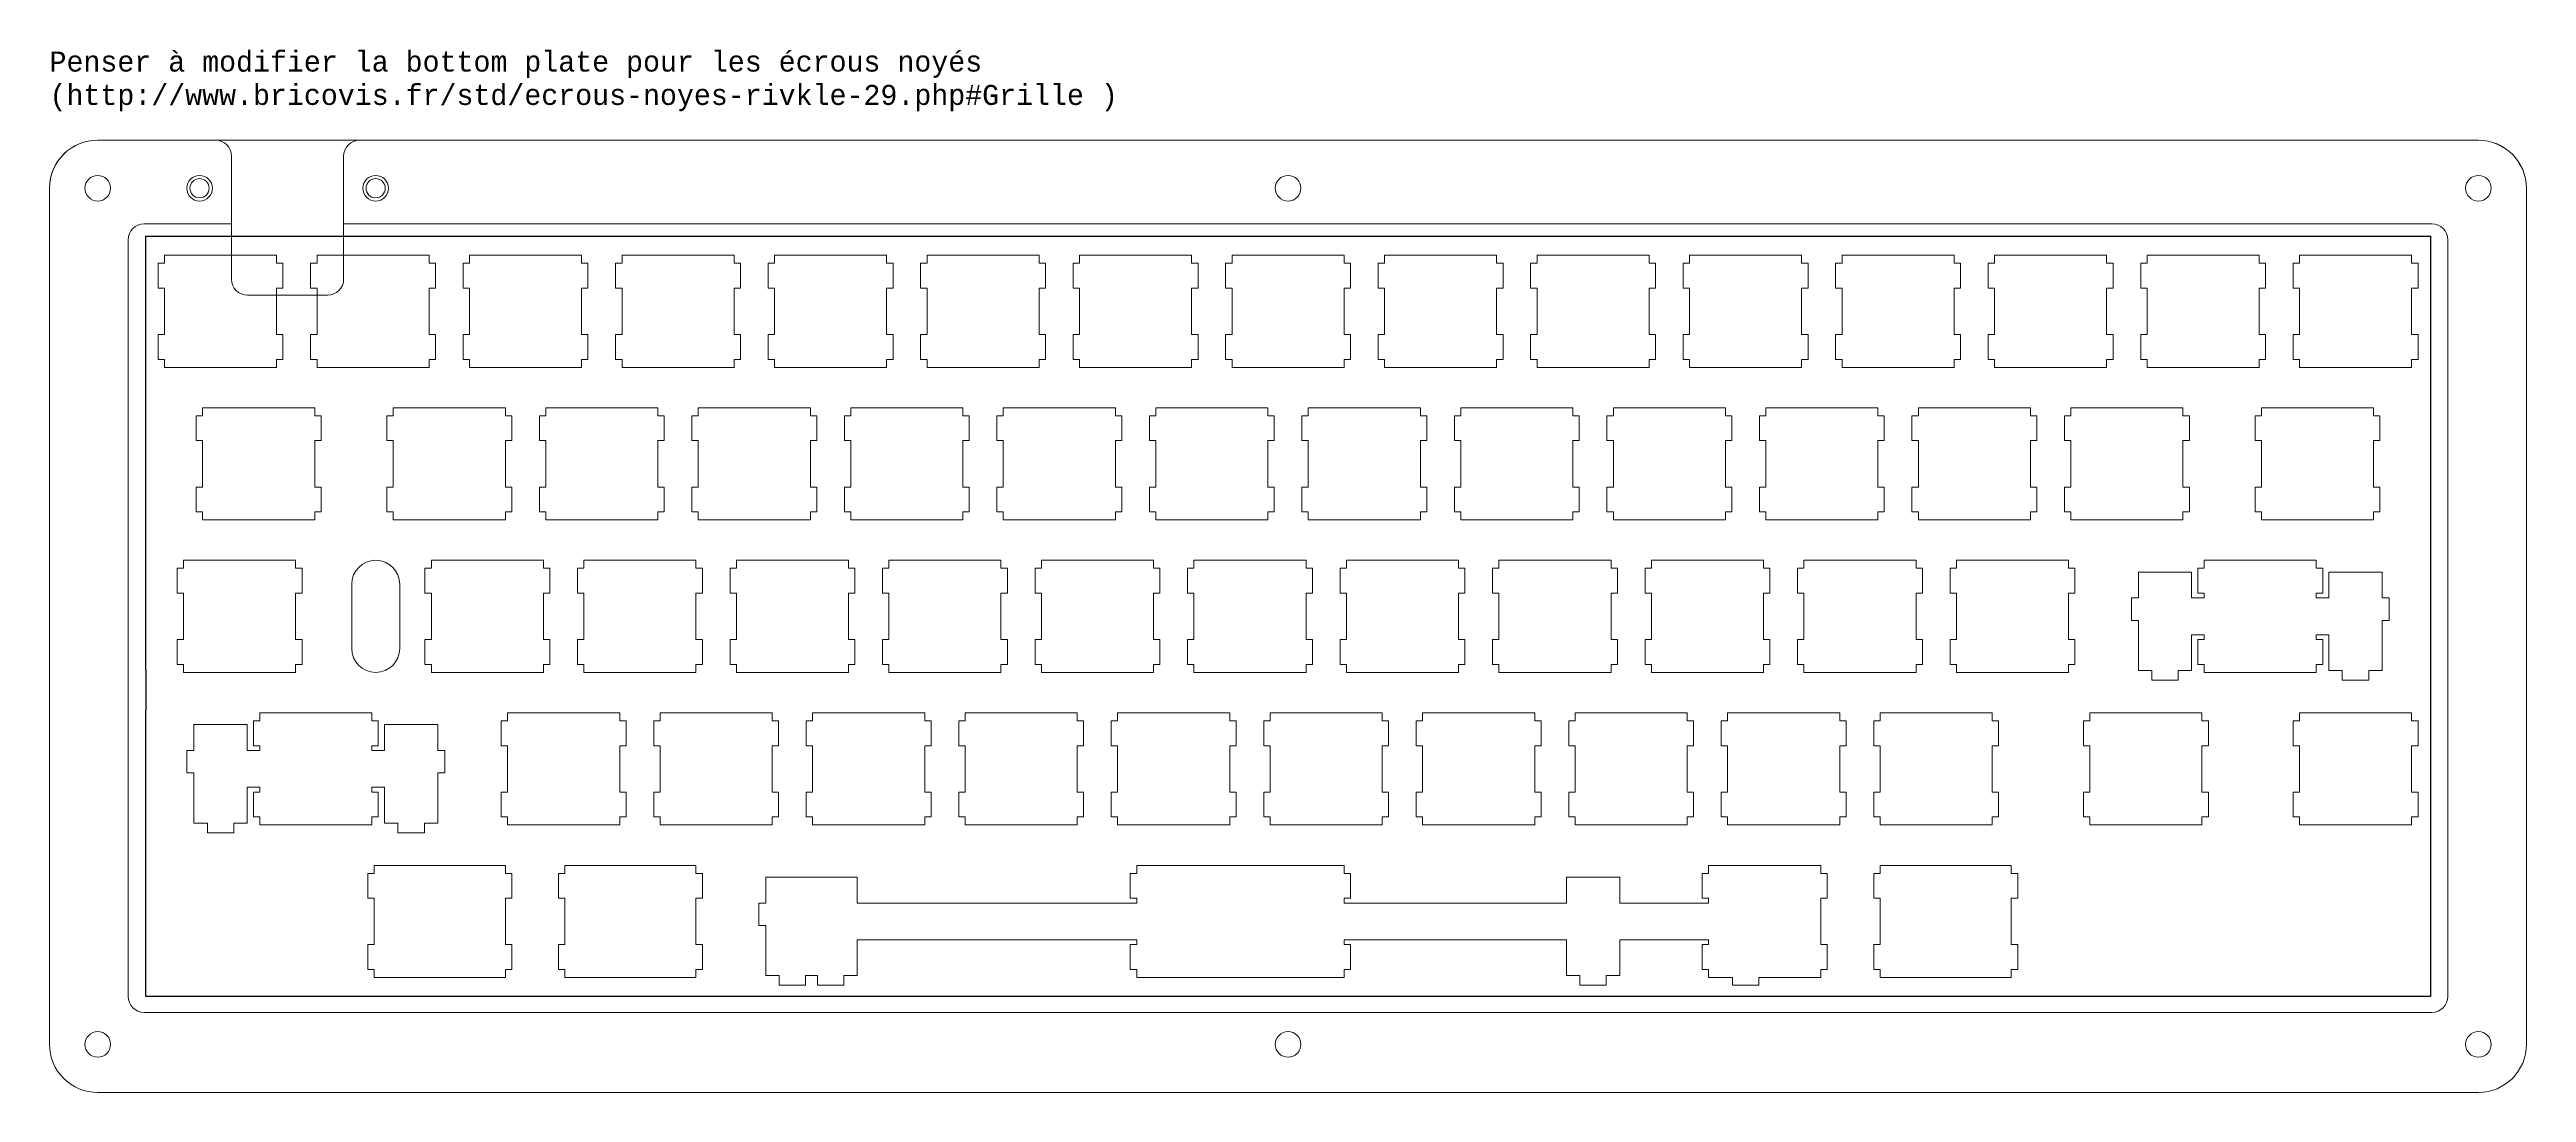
# Model space of a CAD drawing. Extents: x 0 to 309, y 0 to 130.
import ezdxf

# ---------------------------------------------------------------- set-up
doc = ezdxf.new("R2010")
doc.units = 0
doc.layers.get('0').update_dxf_attribs({"lineweight": 5, "true_color": 0xffffff})
for name, color, linetype, lineweight, true_color in [('bottom', 30, 'Continuous', 5, 0xff7f00), ('open layer', 1, 'Continuous', 5, 0xff0000), ('poker', 30, 'Continuous', 25, 0xff7f00)]:
    doc.layers.add(name, color=color, linetype=linetype, lineweight=lineweight, true_color=true_color)
doc.styles.add('textstyle0', font='')
doc.styles.get('textstyle0').set_extended_font_data('GothGBT')

msp = doc.modelspace()

# ---------------------------------------------------------------- texts
at = {"layer": 'bottom', "insert": (0, 130), "char_height": 1, "attachment_point": 1, "style": 'textstyle0'}
msp.add_mtext('\\fLiberation Mono|b0|i0|c0|p0;\\H2.5;Penser à modifier la bottom plate pour les écrous noyés \\P(http://www.bricovis.fr/std/ecrous-noyes-rivkle-29.php#Grille )', dxfattribs=at)

# ---------------------------------------------------------------- linework, layer by layer
for p, q in [((303.4, 118.93), (6.02, 118.93)), ((0, 112.93), (0, 6)), ((309.4, 6), (309.4, 112.93)), ((42.94, 28.36), (40.55, 28.36)), ((40.55, 28.36), (40.55, 27.36)), ((66.75, 28.36), (64.37, 28.36)), ((64.37, 28.36), (64.37, 27.36)), ((147.71, 28.36), (135.8, 28.36)), ((135.8, 28.36), (135.8, 27.36)), ((207.24, 27.36), (207.24, 28.36)), ((207.24, 28.36), (221.24, 28.36)), ((221.24, 28.36), (221.24, 27.36)), ((245.05, 28.36), (242.67, 28.36)), ((245.05, 27.36), (245.05, 28.36)), ((40.55, 27.36), (39.75, 27.36)), ((39.75, 27.36), (39.75, 24.26)), ((64.37, 27.36), (63.57, 27.36)), ((63.57, 27.36), (63.57, 24.26)), ((89.48, 23.66), (89.48, 26.89)), ((89.48, 26.89), (94.24, 26.89)), ((135.8, 27.36), (135, 27.36)), ((135, 27.36), (135, 24.26)), ((189.48, 23.66), (189.48, 26.89)), ((189.48, 26.89), (196.13, 26.89)), ((196.13, 26.89), (196.13, 23.66)), ((206.44, 24.26), (206.44, 27.36)), ((206.44, 27.36), (207.24, 27.36)), ((221.24, 27.36), (222.04, 27.36)), ((222.04, 27.36), (222.04, 24.26)), ((245.85, 27.36), (245.05, 27.36)), ((245.85, 24.26), (245.85, 27.36)), ((39.75, 24.26), (40.55, 24.26)), ((40.55, 24.26), (40.55, 18.46)), ((63.57, 24.26), (64.37, 24.26)), ((64.37, 24.26), (64.37, 18.46)), ((88.6, 20.86), (88.6, 23.66)), ((88.6, 23.66), (89.48, 23.66)), ((135.8, 23.66), (100.89, 23.66)), ((135, 24.26), (135.8, 24.26)), ((135.8, 24.26), (135.8, 23.66)), ((161.71, 23.66), (189.48, 23.66)), ((196.13, 23.66), (207.24, 23.66)), ((207.24, 24.26), (206.44, 24.26)), ((207.24, 23.66), (207.24, 24.26)), ((222.04, 24.26), (221.24, 24.26)), ((221.24, 24.26), (221.24, 18.46)), ((245.05, 18.46), (245.05, 24.26)), ((245.05, 24.26), (245.85, 24.26)), ((89.48, 20.86), (88.6, 20.86)), ((89.48, 14.59), (89.48, 20.86)), ((135.8, 19.06), (100.89, 19.06)), ((135.8, 19.06), (135.8, 18.46)), ((189.48, 19.06), (161.71, 19.06)), ((189.48, 14.59), (189.48, 19.06)), ((196.13, 19.06), (196.13, 14.59)), ((196.13, 19.06), (207.24, 19.06)), ((207.24, 19.06), (207.24, 18.46)), ((40.55, 18.46), (39.75, 18.46)), ((39.75, 18.46), (39.75, 15.36)), ((64.37, 18.46), (63.57, 18.46)), ((63.57, 18.46), (63.57, 15.36)), ((135.8, 18.46), (135, 18.46)), ((135, 18.46), (135, 15.36)), ((207.24, 18.46), (206.44, 18.46)), ((206.44, 18.46), (206.44, 15.36)), ((221.24, 18.46), (222.04, 18.46)), ((222.04, 18.46), (222.04, 15.36)), ((245.85, 18.46), (245.05, 18.46)), ((245.85, 15.36), (245.85, 18.46)), ((39.75, 15.36), (40.55, 15.36)), ((40.55, 15.36), (40.55, 14.36)), ((40.55, 14.36), (42.94, 14.36)), ((63.57, 15.36), (64.37, 15.36)), ((64.37, 15.36), (64.37, 14.36)), ((64.37, 14.36), (66.75, 14.36)), ((91.15, 14.59), (89.48, 14.59)), ((91.15, 13.39), (91.15, 14.59)), ((94.45, 13.39), (91.15, 13.39)), ((94.45, 14.59), (94.45, 13.39)), ((94.45, 14.59), (95.91, 14.59)), ((135, 15.36), (135.8, 15.36)), ((135.8, 15.36), (135.8, 14.36)), ((135.8, 14.36), (147.71, 14.36)), ((191.15, 14.59), (189.48, 14.59)), ((191.15, 13.39), (191.15, 14.59)), ((194.45, 13.39), (191.15, 13.39)), ((196.13, 14.59), (194.45, 14.59)), ((194.45, 14.59), (194.45, 13.39)), ((206.44, 15.36), (207.24, 15.36)), ((207.24, 15.36), (207.24, 14.36)), ((207.24, 14.36), (210.21, 14.36)), ((210.21, 14.36), (210.21, 13.39)), ((221.24, 14.36), (213.51, 14.36)), ((213.51, 13.39), (213.51, 14.36)), ((222.04, 15.36), (221.24, 15.36)), ((221.24, 15.36), (221.24, 14.36)), ((242.67, 14.36), (245.05, 14.36)), ((245.05, 14.36), (245.05, 15.36)), ((245.05, 15.36), (245.85, 15.36)), ((6.02, 0), (303.4, 0))]:
    msp.add_line(p, q)
at = {"color": 0}
for p, q in [((14.36, 103.56), (13.56, 103.56)), ((13.56, 103.56), (13.56, 100.46)), ((14.36, 104.56), (14.36, 103.56)), ((28.36, 104.56), (14.36, 104.56)), ((28.36, 103.56), (28.36, 104.56)), ((29.16, 103.56), (28.36, 103.56)), ((29.16, 100.46), (29.16, 103.56)), ((33.41, 103.56), (32.61, 103.56)), ((32.61, 103.56), (32.61, 100.46)), ((33.41, 104.56), (33.41, 103.56)), ((47.41, 104.56), (33.41, 104.56)), ((47.41, 103.56), (47.41, 104.56)), ((48.21, 103.56), (47.41, 103.56)), ((48.21, 100.46), (48.21, 103.56)), ((52.46, 103.56), (51.66, 103.56)), ((51.66, 103.56), (51.66, 100.46)), ((52.46, 104.56), (52.46, 103.56)), ((66.46, 104.56), (52.46, 104.56)), ((66.46, 103.56), (66.46, 104.56)), ((67.26, 103.56), (66.46, 103.56)), ((67.26, 100.46), (67.26, 103.56)), ((71.51, 103.56), (70.71, 103.56)), ((70.71, 103.56), (70.71, 100.46)), ((71.51, 104.56), (71.51, 103.56)), ((85.51, 104.56), (71.51, 104.56)), ((85.51, 103.56), (85.51, 104.56)), ((86.31, 103.56), (85.51, 103.56)), ((86.31, 100.46), (86.31, 103.56)), ((90.56, 103.56), (89.76, 103.56)), ((89.76, 103.56), (89.76, 100.46)), ((90.56, 104.56), (90.56, 103.56)), ((104.56, 104.56), (90.56, 104.56)), ((104.56, 103.56), (104.56, 104.56)), ((105.36, 103.56), (104.56, 103.56)), ((105.36, 100.46), (105.36, 103.56)), ((109.61, 103.56), (108.81, 103.56)), ((108.81, 103.56), (108.81, 100.46)), ((109.61, 104.56), (109.61, 103.56)), ((123.61, 104.56), (109.61, 104.56)), ((123.61, 103.56), (123.61, 104.56)), ((124.41, 103.56), (123.61, 103.56)), ((124.41, 100.46), (124.41, 103.56)), ((128.66, 103.56), (127.86, 103.56)), ((127.86, 103.56), (127.86, 100.46)), ((128.66, 104.56), (128.66, 103.56)), ((142.66, 104.56), (128.66, 104.56)), ((142.66, 103.56), (142.66, 104.56)), ((143.46, 103.56), (142.66, 103.56)), ((143.46, 100.46), (143.46, 103.56)), ((147.71, 103.56), (146.91, 103.56)), ((146.91, 103.56), (146.91, 100.46)), ((147.71, 104.56), (147.71, 103.56)), ((161.71, 104.56), (147.71, 104.56)), ((161.71, 103.56), (161.71, 104.56)), ((162.51, 103.56), (161.71, 103.56)), ((162.51, 100.46), (162.51, 103.56)), ((166.76, 103.56), (165.96, 103.56)), ((165.96, 103.56), (165.96, 100.46)), ((166.76, 104.56), (166.76, 103.56)), ((180.76, 104.56), (166.76, 104.56)), ((180.76, 103.56), (180.76, 104.56)), ((181.56, 103.56), (180.76, 103.56)), ((181.56, 100.46), (181.56, 103.56)), ((185.81, 103.56), (185.01, 103.56)), ((185.01, 103.56), (185.01, 100.46)), ((185.81, 104.56), (185.81, 103.56)), ((199.81, 104.56), (185.81, 104.56)), ((199.81, 103.56), (199.81, 104.56)), ((200.61, 103.56), (199.81, 103.56)), ((200.61, 100.46), (200.61, 103.56)), ((204.86, 103.56), (204.06, 103.56)), ((204.06, 103.56), (204.06, 100.46)), ((204.86, 104.56), (204.86, 103.56)), ((218.86, 104.56), (204.86, 104.56)), ((218.86, 103.56), (218.86, 104.56)), ((219.66, 103.56), (218.86, 103.56)), ((219.66, 100.46), (219.66, 103.56)), ((223.91, 103.56), (223.11, 103.56)), ((223.11, 103.56), (223.11, 100.46)), ((223.91, 104.56), (223.91, 103.56)), ((237.91, 104.56), (223.91, 104.56)), ((237.91, 103.56), (237.91, 104.56)), ((238.71, 103.56), (237.91, 103.56)), ((238.71, 100.46), (238.71, 103.56)), ((242.96, 103.56), (242.16, 103.56)), ((242.16, 103.56), (242.16, 100.46)), ((242.96, 104.56), (242.96, 103.56)), ((256.96, 104.56), (242.96, 104.56)), ((256.96, 103.56), (256.96, 104.56)), ((257.76, 103.56), (256.96, 103.56)), ((257.76, 100.46), (257.76, 103.56)), ((262.01, 103.56), (261.21, 103.56)), ((261.21, 103.56), (261.21, 100.46)), ((262.01, 104.56), (262.01, 103.56)), ((276.01, 104.56), (262.01, 104.56)), ((276.01, 103.56), (276.01, 104.56)), ((276.81, 103.56), (276.01, 103.56)), ((276.81, 100.46), (276.81, 103.56)), ((281.06, 103.56), (280.26, 103.56)), ((280.26, 103.56), (280.26, 100.46)), ((281.06, 104.56), (281.06, 103.56)), ((295.06, 104.56), (281.06, 104.56)), ((295.06, 103.56), (295.06, 104.56)), ((295.86, 103.56), (295.06, 103.56)), ((295.86, 100.46), (295.86, 103.56)), ((13.56, 100.46), (14.36, 100.46)), ((14.36, 100.46), (14.36, 94.66)), ((28.36, 94.66), (28.36, 100.46)), ((28.36, 100.46), (29.16, 100.46)), ((32.61, 100.46), (33.41, 100.46)), ((33.41, 100.46), (33.41, 94.66)), ((47.41, 94.66), (47.41, 100.46)), ((47.41, 100.46), (48.21, 100.46)), ((51.66, 100.46), (52.46, 100.46)), ((52.46, 100.46), (52.46, 94.66)), ((66.46, 94.66), (66.46, 100.46)), ((66.46, 100.46), (67.26, 100.46)), ((70.71, 100.46), (71.51, 100.46)), ((71.51, 100.46), (71.51, 94.66)), ((85.51, 94.66), (85.51, 100.46)), ((85.51, 100.46), (86.31, 100.46)), ((89.76, 100.46), (90.56, 100.46)), ((90.56, 100.46), (90.56, 94.66)), ((104.56, 94.66), (104.56, 100.46)), ((104.56, 100.46), (105.36, 100.46)), ((108.81, 100.46), (109.61, 100.46)), ((109.61, 100.46), (109.61, 94.66)), ((123.61, 94.66), (123.61, 100.46)), ((123.61, 100.46), (124.41, 100.46)), ((127.86, 100.46), (128.66, 100.46)), ((128.66, 100.46), (128.66, 94.66)), ((142.66, 94.66), (142.66, 100.46)), ((142.66, 100.46), (143.46, 100.46)), ((146.91, 100.46), (147.71, 100.46)), ((147.71, 100.46), (147.71, 94.66)), ((161.71, 94.66), (161.71, 100.46)), ((161.71, 100.46), (162.51, 100.46)), ((165.96, 100.46), (166.76, 100.46)), ((166.76, 100.46), (166.76, 94.66)), ((180.76, 94.66), (180.76, 100.46)), ((180.76, 100.46), (181.56, 100.46)), ((185.01, 100.46), (185.81, 100.46)), ((185.81, 100.46), (185.81, 94.66)), ((199.81, 94.66), (199.81, 100.46)), ((199.81, 100.46), (200.61, 100.46)), ((204.06, 100.46), (204.86, 100.46)), ((204.86, 100.46), (204.86, 94.66)), ((218.86, 94.66), (218.86, 100.46)), ((218.86, 100.46), (219.66, 100.46)), ((223.11, 100.46), (223.91, 100.46)), ((223.91, 100.46), (223.91, 94.66)), ((237.91, 94.66), (237.91, 100.46)), ((237.91, 100.46), (238.71, 100.46)), ((242.16, 100.46), (242.96, 100.46)), ((242.96, 100.46), (242.96, 94.66)), ((256.96, 94.66), (256.96, 100.46)), ((256.96, 100.46), (257.76, 100.46)), ((261.21, 100.46), (262.01, 100.46)), ((262.01, 100.46), (262.01, 94.66)), ((276.01, 94.66), (276.01, 100.46)), ((276.01, 100.46), (276.81, 100.46)), ((280.26, 100.46), (281.06, 100.46)), ((281.06, 100.46), (281.06, 94.66)), ((295.06, 94.66), (295.06, 100.46)), ((295.06, 100.46), (295.86, 100.46)), ((14.36, 94.66), (13.56, 94.66)), ((13.56, 94.66), (13.56, 91.56)), ((29.16, 94.66), (28.36, 94.66)), ((29.16, 91.56), (29.16, 94.66)), ((33.41, 94.66), (32.61, 94.66)), ((32.61, 94.66), (32.61, 91.56)), ((48.21, 94.66), (47.41, 94.66)), ((48.21, 91.56), (48.21, 94.66)), ((52.46, 94.66), (51.66, 94.66)), ((51.66, 94.66), (51.66, 91.56)), ((67.26, 94.66), (66.46, 94.66)), ((67.26, 91.56), (67.26, 94.66)), ((71.51, 94.66), (70.71, 94.66)), ((70.71, 94.66), (70.71, 91.56)), ((86.31, 94.66), (85.51, 94.66)), ((86.31, 91.56), (86.31, 94.66)), ((90.56, 94.66), (89.76, 94.66)), ((89.76, 94.66), (89.76, 91.56)), ((105.36, 94.66), (104.56, 94.66)), ((105.36, 91.56), (105.36, 94.66)), ((109.61, 94.66), (108.81, 94.66)), ((108.81, 94.66), (108.81, 91.56)), ((124.41, 94.66), (123.61, 94.66)), ((124.41, 91.56), (124.41, 94.66)), ((128.66, 94.66), (127.86, 94.66)), ((127.86, 94.66), (127.86, 91.56)), ((143.46, 94.66), (142.66, 94.66)), ((143.46, 91.56), (143.46, 94.66)), ((147.71, 94.66), (146.91, 94.66)), ((146.91, 94.66), (146.91, 91.56)), ((162.51, 94.66), (161.71, 94.66)), ((162.51, 91.56), (162.51, 94.66)), ((166.76, 94.66), (165.96, 94.66)), ((165.96, 94.66), (165.96, 91.56)), ((181.56, 94.66), (180.76, 94.66)), ((181.56, 91.56), (181.56, 94.66)), ((185.81, 94.66), (185.01, 94.66)), ((185.01, 94.66), (185.01, 91.56)), ((200.61, 94.66), (199.81, 94.66)), ((200.61, 91.56), (200.61, 94.66)), ((204.86, 94.66), (204.06, 94.66)), ((204.06, 94.66), (204.06, 91.56)), ((219.66, 94.66), (218.86, 94.66)), ((219.66, 91.56), (219.66, 94.66)), ((223.91, 94.66), (223.11, 94.66)), ((223.11, 94.66), (223.11, 91.56)), ((238.71, 94.66), (237.91, 94.66)), ((238.71, 91.56), (238.71, 94.66)), ((242.96, 94.66), (242.16, 94.66)), ((242.16, 94.66), (242.16, 91.56)), ((257.76, 94.66), (256.96, 94.66)), ((257.76, 91.56), (257.76, 94.66)), ((262.01, 94.66), (261.21, 94.66)), ((261.21, 94.66), (261.21, 91.56)), ((276.81, 94.66), (276.01, 94.66)), ((276.81, 91.56), (276.81, 94.66)), ((281.06, 94.66), (280.26, 94.66)), ((280.26, 94.66), (280.26, 91.56)), ((295.86, 94.66), (295.06, 94.66)), ((295.86, 91.56), (295.86, 94.66)), ((13.56, 91.56), (14.36, 91.56)), ((14.36, 91.56), (14.36, 90.56)), ((14.36, 90.56), (28.36, 90.56)), ((28.36, 90.56), (28.36, 91.56)), ((28.36, 91.56), (29.16, 91.56)), ((32.61, 91.56), (33.41, 91.56)), ((33.41, 91.56), (33.41, 90.56)), ((33.41, 90.56), (47.41, 90.56)), ((47.41, 90.56), (47.41, 91.56)), ((47.41, 91.56), (48.21, 91.56)), ((51.66, 91.56), (52.46, 91.56)), ((52.46, 91.56), (52.46, 90.56)), ((52.46, 90.56), (66.46, 90.56)), ((66.46, 90.56), (66.46, 91.56)), ((66.46, 91.56), (67.26, 91.56)), ((70.71, 91.56), (71.51, 91.56)), ((71.51, 91.56), (71.51, 90.56)), ((71.51, 90.56), (85.51, 90.56)), ((85.51, 90.56), (85.51, 91.56)), ((85.51, 91.56), (86.31, 91.56)), ((89.76, 91.56), (90.56, 91.56)), ((90.56, 91.56), (90.56, 90.56)), ((90.56, 90.56), (104.56, 90.56)), ((104.56, 90.56), (104.56, 91.56)), ((104.56, 91.56), (105.36, 91.56)), ((108.81, 91.56), (109.61, 91.56)), ((109.61, 91.56), (109.61, 90.56)), ((109.61, 90.56), (123.61, 90.56)), ((123.61, 90.56), (123.61, 91.56)), ((123.61, 91.56), (124.41, 91.56)), ((127.86, 91.56), (128.66, 91.56)), ((128.66, 91.56), (128.66, 90.56)), ((128.66, 90.56), (142.66, 90.56)), ((142.66, 90.56), (142.66, 91.56)), ((142.66, 91.56), (143.46, 91.56)), ((146.91, 91.56), (147.71, 91.56)), ((147.71, 91.56), (147.71, 90.56)), ((147.71, 90.56), (161.71, 90.56)), ((161.71, 90.56), (161.71, 91.56)), ((161.71, 91.56), (162.51, 91.56)), ((165.96, 91.56), (166.76, 91.56)), ((166.76, 91.56), (166.76, 90.56)), ((166.76, 90.56), (180.76, 90.56)), ((180.76, 90.56), (180.76, 91.56)), ((180.76, 91.56), (181.56, 91.56)), ((185.01, 91.56), (185.81, 91.56)), ((185.81, 91.56), (185.81, 90.56)), ((185.81, 90.56), (199.81, 90.56)), ((199.81, 90.56), (199.81, 91.56)), ((199.81, 91.56), (200.61, 91.56)), ((204.06, 91.56), (204.86, 91.56)), ((204.86, 91.56), (204.86, 90.56)), ((204.86, 90.56), (218.86, 90.56)), ((218.86, 90.56), (218.86, 91.56)), ((218.86, 91.56), (219.66, 91.56)), ((223.11, 91.56), (223.91, 91.56)), ((223.91, 91.56), (223.91, 90.56)), ((223.91, 90.56), (237.91, 90.56)), ((237.91, 90.56), (237.91, 91.56)), ((237.91, 91.56), (238.71, 91.56)), ((242.16, 91.56), (242.96, 91.56)), ((242.96, 91.56), (242.96, 90.56)), ((242.96, 90.56), (256.96, 90.56)), ((256.96, 90.56), (256.96, 91.56)), ((256.96, 91.56), (257.76, 91.56)), ((261.21, 91.56), (262.01, 91.56)), ((262.01, 91.56), (262.01, 90.56)), ((262.01, 90.56), (276.01, 90.56)), ((276.01, 90.56), (276.01, 91.56)), ((276.01, 91.56), (276.81, 91.56)), ((280.26, 91.56), (281.06, 91.56)), ((281.06, 91.56), (281.06, 90.56)), ((281.06, 90.56), (295.06, 90.56)), ((295.06, 90.56), (295.06, 91.56)), ((295.06, 91.56), (295.86, 91.56)), ((19.12, 84.51), (18.32, 84.51)), ((18.32, 84.51), (18.32, 81.41)), ((19.12, 85.51), (19.12, 84.51)), ((33.12, 85.51), (19.12, 85.51)), ((33.12, 84.51), (33.12, 85.51)), ((33.92, 84.51), (33.12, 84.51)), ((33.92, 81.41), (33.92, 84.51)), ((42.94, 84.51), (42.14, 84.51)), ((42.14, 84.51), (42.14, 81.41)), ((42.94, 85.51), (42.94, 84.51)), ((56.94, 85.51), (42.94, 85.51)), ((56.94, 84.51), (56.94, 85.51)), ((57.74, 84.51), (56.94, 84.51)), ((57.74, 81.41), (57.74, 84.51)), ((61.99, 84.51), (61.19, 84.51)), ((61.19, 84.51), (61.19, 81.41)), ((61.99, 85.51), (61.99, 84.51)), ((75.99, 85.51), (61.99, 85.51)), ((75.99, 84.51), (75.99, 85.51)), ((76.79, 84.51), (75.99, 84.51)), ((76.79, 81.41), (76.79, 84.51)), ((81.04, 84.51), (80.24, 84.51)), ((80.24, 84.51), (80.24, 81.41)), ((81.04, 85.51), (81.04, 84.51)), ((95.04, 85.51), (81.04, 85.51)), ((95.04, 84.51), (95.04, 85.51)), ((95.84, 84.51), (95.04, 84.51)), ((95.84, 81.41), (95.84, 84.51)), ((100.09, 84.51), (99.29, 84.51)), ((99.29, 84.51), (99.29, 81.41)), ((100.09, 85.51), (100.09, 84.51)), ((114.09, 85.51), (100.09, 85.51)), ((114.09, 84.51), (114.09, 85.51)), ((114.89, 84.51), (114.09, 84.51)), ((114.89, 81.41), (114.89, 84.51)), ((119.14, 84.51), (118.34, 84.51)), ((118.34, 84.51), (118.34, 81.41)), ((119.14, 85.51), (119.14, 84.51)), ((133.14, 85.51), (119.14, 85.51)), ((133.14, 84.51), (133.14, 85.51)), ((133.94, 84.51), (133.14, 84.51)), ((133.94, 81.41), (133.94, 84.51)), ((138.19, 84.51), (137.39, 84.51)), ((137.39, 84.51), (137.39, 81.41)), ((138.19, 85.51), (138.19, 84.51)), ((152.19, 85.51), (138.19, 85.51)), ((152.19, 84.51), (152.19, 85.51)), ((152.99, 84.51), (152.19, 84.51)), ((152.99, 81.41), (152.99, 84.51)), ((157.24, 84.51), (156.44, 84.51)), ((156.44, 84.51), (156.44, 81.41)), ((157.24, 85.51), (157.24, 84.51)), ((171.24, 85.51), (157.24, 85.51)), ((171.24, 84.51), (171.24, 85.51)), ((172.04, 84.51), (171.24, 84.51)), ((172.04, 81.41), (172.04, 84.51)), ((176.29, 84.51), (175.49, 84.51)), ((175.49, 84.51), (175.49, 81.41)), ((176.29, 85.51), (176.29, 84.51)), ((190.29, 85.51), (176.29, 85.51)), ((190.29, 84.51), (190.29, 85.51)), ((191.09, 84.51), (190.29, 84.51)), ((191.09, 81.41), (191.09, 84.51)), ((195.34, 84.51), (194.54, 84.51)), ((194.54, 84.51), (194.54, 81.41)), ((195.34, 85.51), (195.34, 84.51)), ((209.34, 85.51), (195.34, 85.51)), ((209.34, 84.51), (209.34, 85.51)), ((210.14, 84.51), (209.34, 84.51)), ((210.14, 81.41), (210.14, 84.51)), ((214.39, 84.51), (213.59, 84.51)), ((213.59, 84.51), (213.59, 81.41)), ((214.39, 85.51), (214.39, 84.51)), ((228.39, 85.51), (214.39, 85.51)), ((228.39, 84.51), (228.39, 85.51)), ((229.19, 84.51), (228.39, 84.51)), ((229.19, 81.41), (229.19, 84.51)), ((233.44, 84.51), (232.64, 84.51)), ((232.64, 84.51), (232.64, 81.41)), ((233.44, 85.51), (233.44, 84.51)), ((247.44, 85.51), (233.44, 85.51)), ((247.44, 84.51), (247.44, 85.51)), ((248.24, 84.51), (247.44, 84.51)), ((248.24, 81.41), (248.24, 84.51)), ((252.48, 84.51), (251.69, 84.51)), ((251.69, 84.51), (251.69, 81.41)), ((252.48, 85.51), (252.48, 84.51)), ((266.49, 85.51), (252.48, 85.51)), ((266.49, 84.51), (266.49, 85.51)), ((267.29, 84.51), (266.49, 84.51)), ((267.29, 81.41), (267.29, 84.51)), ((276.3, 84.51), (275.5, 84.51)), ((275.5, 84.51), (275.5, 81.41)), ((276.3, 85.51), (276.3, 84.51)), ((290.3, 85.51), (276.3, 85.51)), ((290.3, 84.51), (290.3, 85.51)), ((291.1, 84.51), (290.3, 84.51)), ((291.1, 81.41), (291.1, 84.51)), ((18.32, 81.41), (19.12, 81.41)), ((19.12, 81.41), (19.12, 75.61)), ((33.12, 75.61), (33.12, 81.41)), ((33.12, 81.41), (33.92, 81.41)), ((42.14, 81.41), (42.94, 81.41)), ((42.94, 81.41), (42.94, 75.61)), ((56.94, 75.61), (56.94, 81.41)), ((56.94, 81.41), (57.74, 81.41)), ((61.19, 81.41), (61.99, 81.41)), ((61.99, 81.41), (61.99, 75.61)), ((75.99, 75.61), (75.99, 81.41)), ((75.99, 81.41), (76.79, 81.41)), ((80.24, 81.41), (81.04, 81.41)), ((81.04, 81.41), (81.04, 75.61)), ((95.04, 75.61), (95.04, 81.41)), ((95.04, 81.41), (95.84, 81.41)), ((99.29, 81.41), (100.09, 81.41)), ((100.09, 81.41), (100.09, 75.61)), ((114.09, 75.61), (114.09, 81.41)), ((114.09, 81.41), (114.89, 81.41)), ((118.34, 81.41), (119.14, 81.41)), ((119.14, 81.41), (119.14, 75.61)), ((133.14, 75.61), (133.14, 81.41)), ((133.14, 81.41), (133.94, 81.41)), ((137.39, 81.41), (138.19, 81.41)), ((138.19, 81.41), (138.19, 75.61)), ((152.19, 75.61), (152.19, 81.41)), ((152.19, 81.41), (152.99, 81.41)), ((156.44, 81.41), (157.24, 81.41)), ((157.24, 81.41), (157.24, 75.61)), ((171.24, 75.61), (171.24, 81.41)), ((171.24, 81.41), (172.04, 81.41)), ((175.49, 81.41), (176.29, 81.41)), ((176.29, 81.41), (176.29, 75.61)), ((190.29, 75.61), (190.29, 81.41)), ((190.29, 81.41), (191.09, 81.41)), ((194.54, 81.41), (195.34, 81.41)), ((195.34, 81.41), (195.34, 75.61)), ((209.34, 75.61), (209.34, 81.41)), ((209.34, 81.41), (210.14, 81.41)), ((213.59, 81.41), (214.39, 81.41)), ((214.39, 81.41), (214.39, 75.61)), ((228.39, 75.61), (228.39, 81.41)), ((228.39, 81.41), (229.19, 81.41)), ((232.64, 81.41), (233.44, 81.41)), ((233.44, 81.41), (233.44, 75.61)), ((247.44, 75.61), (247.44, 81.41)), ((247.44, 81.41), (248.24, 81.41)), ((251.69, 81.41), (252.48, 81.41)), ((252.48, 81.41), (252.48, 75.61)), ((266.49, 75.61), (266.49, 81.41)), ((266.49, 81.41), (267.29, 81.41)), ((275.5, 81.41), (276.3, 81.41)), ((276.3, 81.41), (276.3, 75.61)), ((290.3, 75.61), (290.3, 81.41)), ((290.3, 81.41), (291.1, 81.41)), ((19.12, 75.61), (18.32, 75.61)), ((18.32, 75.61), (18.32, 72.51)), ((33.92, 75.61), (33.12, 75.61)), ((33.92, 72.51), (33.92, 75.61)), ((42.94, 75.61), (42.14, 75.61)), ((42.14, 75.61), (42.14, 72.51)), ((57.74, 75.61), (56.94, 75.61)), ((57.74, 72.51), (57.74, 75.61)), ((61.99, 75.61), (61.19, 75.61)), ((61.19, 75.61), (61.19, 72.51)), ((76.79, 75.61), (75.99, 75.61)), ((76.79, 72.51), (76.79, 75.61)), ((81.04, 75.61), (80.24, 75.61)), ((80.24, 75.61), (80.24, 72.51)), ((95.84, 75.61), (95.04, 75.61)), ((95.84, 72.51), (95.84, 75.61)), ((100.09, 75.61), (99.29, 75.61)), ((99.29, 75.61), (99.29, 72.51)), ((114.89, 75.61), (114.09, 75.61)), ((114.89, 72.51), (114.89, 75.61)), ((119.14, 75.61), (118.34, 75.61)), ((118.34, 75.61), (118.34, 72.51)), ((133.94, 75.61), (133.14, 75.61)), ((133.94, 72.51), (133.94, 75.61)), ((138.19, 75.61), (137.39, 75.61)), ((137.39, 75.61), (137.39, 72.51)), ((152.99, 75.61), (152.19, 75.61)), ((152.99, 72.51), (152.99, 75.61)), ((157.24, 75.61), (156.44, 75.61)), ((156.44, 75.61), (156.44, 72.51)), ((172.04, 75.61), (171.24, 75.61)), ((172.04, 72.51), (172.04, 75.61)), ((176.29, 75.61), (175.49, 75.61)), ((175.49, 75.61), (175.49, 72.51)), ((191.09, 75.61), (190.29, 75.61)), ((191.09, 72.51), (191.09, 75.61)), ((195.34, 75.61), (194.54, 75.61)), ((194.54, 75.61), (194.54, 72.51)), ((210.14, 75.61), (209.34, 75.61)), ((210.14, 72.51), (210.14, 75.61)), ((214.39, 75.61), (213.59, 75.61)), ((213.59, 75.61), (213.59, 72.51)), ((229.19, 75.61), (228.39, 75.61)), ((229.19, 72.51), (229.19, 75.61)), ((233.44, 75.61), (232.64, 75.61)), ((232.64, 75.61), (232.64, 72.51)), ((248.24, 75.61), (247.44, 75.61)), ((248.24, 72.51), (248.24, 75.61)), ((252.48, 75.61), (251.69, 75.61)), ((251.69, 75.61), (251.69, 72.51)), ((267.29, 75.61), (266.49, 75.61)), ((267.29, 72.51), (267.29, 75.61)), ((276.3, 75.61), (275.5, 75.61)), ((275.5, 75.61), (275.5, 72.51)), ((291.1, 75.61), (290.3, 75.61)), ((291.1, 72.51), (291.1, 75.61)), ((18.32, 72.51), (19.12, 72.51)), ((19.12, 72.51), (19.12, 71.51)), ((19.12, 71.51), (33.12, 71.51)), ((33.12, 71.51), (33.12, 72.51)), ((33.12, 72.51), (33.92, 72.51)), ((42.14, 72.51), (42.94, 72.51)), ((42.94, 72.51), (42.94, 71.51)), ((42.94, 71.51), (56.94, 71.51)), ((56.94, 71.51), (56.94, 72.51)), ((56.94, 72.51), (57.74, 72.51)), ((61.19, 72.51), (61.99, 72.51)), ((61.99, 72.51), (61.99, 71.51)), ((61.99, 71.51), (75.99, 71.51)), ((75.99, 71.51), (75.99, 72.51)), ((75.99, 72.51), (76.79, 72.51)), ((80.24, 72.51), (81.04, 72.51)), ((81.04, 72.51), (81.04, 71.51)), ((81.04, 71.51), (95.04, 71.51)), ((95.04, 71.51), (95.04, 72.51)), ((95.04, 72.51), (95.84, 72.51)), ((99.29, 72.51), (100.09, 72.51)), ((100.09, 72.51), (100.09, 71.51)), ((100.09, 71.51), (114.09, 71.51)), ((114.09, 71.51), (114.09, 72.51)), ((114.09, 72.51), (114.89, 72.51)), ((118.34, 72.51), (119.14, 72.51)), ((119.14, 72.51), (119.14, 71.51)), ((119.14, 71.51), (133.14, 71.51)), ((133.14, 71.51), (133.14, 72.51)), ((133.14, 72.51), (133.94, 72.51)), ((137.39, 72.51), (138.19, 72.51)), ((138.19, 72.51), (138.19, 71.51)), ((138.19, 71.51), (152.19, 71.51)), ((152.19, 71.51), (152.19, 72.51)), ((152.19, 72.51), (152.99, 72.51)), ((156.44, 72.51), (157.24, 72.51)), ((157.24, 72.51), (157.24, 71.51)), ((157.24, 71.51), (171.24, 71.51)), ((171.24, 71.51), (171.24, 72.51)), ((171.24, 72.51), (172.04, 72.51)), ((175.49, 72.51), (176.29, 72.51)), ((176.29, 72.51), (176.29, 71.51)), ((176.29, 71.51), (190.29, 71.51)), ((190.29, 71.51), (190.29, 72.51)), ((190.29, 72.51), (191.09, 72.51)), ((194.54, 72.51), (195.34, 72.51)), ((195.34, 72.51), (195.34, 71.51)), ((195.34, 71.51), (209.34, 71.51)), ((209.34, 71.51), (209.34, 72.51)), ((209.34, 72.51), (210.14, 72.51)), ((213.59, 72.51), (214.39, 72.51)), ((214.39, 72.51), (214.39, 71.51)), ((214.39, 71.51), (228.39, 71.51)), ((228.39, 71.51), (228.39, 72.51)), ((228.39, 72.51), (229.19, 72.51)), ((232.64, 72.51), (233.44, 72.51)), ((233.44, 72.51), (233.44, 71.51)), ((233.44, 71.51), (247.44, 71.51)), ((247.44, 71.51), (247.44, 72.51)), ((247.44, 72.51), (248.24, 72.51)), ((251.69, 72.51), (252.48, 72.51)), ((252.48, 72.51), (252.48, 71.51)), ((252.48, 71.51), (266.49, 71.51)), ((266.49, 71.51), (266.49, 72.51)), ((266.49, 72.51), (267.29, 72.51)), ((275.5, 72.51), (276.3, 72.51)), ((276.3, 72.51), (276.3, 71.51)), ((276.3, 71.51), (290.3, 71.51)), ((290.3, 71.51), (290.3, 72.51)), ((290.3, 72.51), (291.1, 72.51)), ((16.74, 65.46), (15.94, 65.46)), ((15.94, 65.46), (15.94, 62.36)), ((16.74, 66.46), (16.74, 65.46)), ((30.74, 66.46), (16.74, 66.46)), ((30.74, 65.46), (30.74, 66.46)), ((31.54, 65.46), (30.74, 65.46)), ((31.54, 62.36), (31.54, 65.46)), ((47.7, 65.46), (46.9, 65.46)), ((46.9, 65.46), (46.9, 62.36)), ((47.7, 66.46), (47.7, 65.46)), ((61.7, 66.46), (47.7, 66.46)), ((61.7, 65.46), (61.7, 66.46)), ((62.5, 65.46), (61.7, 65.46)), ((62.5, 62.36), (62.5, 65.46)), ((66.75, 65.46), (65.95, 65.46)), ((65.95, 65.46), (65.95, 62.36)), ((66.75, 66.46), (66.75, 65.46)), ((80.75, 66.46), (66.75, 66.46)), ((80.75, 65.46), (80.75, 66.46)), ((81.55, 65.46), (80.75, 65.46)), ((81.55, 62.36), (81.55, 65.46)), ((85.8, 65.46), (85, 65.46)), ((85, 65.46), (85, 62.36)), ((85.8, 66.46), (85.8, 65.46)), ((99.8, 66.46), (85.8, 66.46)), ((99.8, 65.46), (99.8, 66.46)), ((100.6, 65.46), (99.8, 65.46)), ((100.6, 62.36), (100.6, 65.46)), ((104.85, 65.46), (104.05, 65.46)), ((104.05, 65.46), (104.05, 62.36)), ((104.85, 66.46), (104.85, 65.46)), ((118.85, 66.46), (104.85, 66.46)), ((118.85, 65.46), (118.85, 66.46)), ((119.65, 65.46), (118.85, 65.46)), ((119.65, 62.36), (119.65, 65.46)), ((123.9, 65.46), (123.1, 65.46)), ((123.1, 65.46), (123.1, 62.36)), ((123.9, 66.46), (123.9, 65.46)), ((137.9, 66.46), (123.9, 66.46)), ((137.9, 65.46), (137.9, 66.46)), ((138.7, 65.46), (137.9, 65.46)), ((138.7, 62.36), (138.7, 65.46)), ((142.95, 65.46), (142.15, 65.46)), ((142.15, 65.46), (142.15, 62.36)), ((142.95, 66.46), (142.95, 65.46)), ((156.95, 66.46), (142.95, 66.46)), ((156.95, 65.46), (156.95, 66.46)), ((157.75, 65.46), (156.95, 65.46)), ((157.75, 62.36), (157.75, 65.46)), ((162, 65.46), (161.2, 65.46)), ((161.2, 65.46), (161.2, 62.36)), ((162, 66.46), (162, 65.46)), ((176, 66.46), (162, 66.46)), ((176, 65.46), (176, 66.46)), ((176.8, 65.46), (176, 65.46)), ((176.8, 62.36), (176.8, 65.46)), ((181.05, 65.46), (180.25, 65.46)), ((180.25, 65.46), (180.25, 62.36)), ((181.05, 66.46), (181.05, 65.46)), ((195.05, 66.46), (181.05, 66.46)), ((195.05, 65.46), (195.05, 66.46)), ((195.85, 65.46), (195.05, 65.46)), ((195.85, 62.36), (195.85, 65.46)), ((200.1, 65.46), (199.3, 65.46)), ((199.3, 65.46), (199.3, 62.36)), ((200.1, 66.46), (200.1, 65.46)), ((214.1, 66.46), (200.1, 66.46)), ((214.1, 65.46), (214.1, 66.46)), ((214.9, 65.46), (214.1, 65.46)), ((214.9, 62.36), (214.9, 65.46)), ((219.15, 65.46), (218.35, 65.46)), ((218.35, 65.46), (218.35, 62.36)), ((219.15, 66.46), (219.15, 65.46)), ((233.15, 66.46), (219.15, 66.46)), ((233.15, 65.46), (233.15, 66.46)), ((233.95, 65.46), (233.15, 65.46)), ((233.95, 62.36), (233.95, 65.46)), ((238.2, 65.46), (237.4, 65.46)), ((237.4, 65.46), (237.4, 62.36)), ((238.2, 66.46), (238.2, 65.46)), ((252.2, 66.46), (238.2, 66.46)), ((252.2, 65.46), (252.2, 66.46)), ((253, 65.46), (252.2, 65.46)), ((253, 62.36), (253, 65.46)), ((267.58, 64.99), (260.93, 64.99)), ((260.93, 64.99), (260.93, 61.76)), ((267.58, 61.76), (267.58, 64.99)), ((269.15, 65.46), (268.35, 65.46)), ((268.35, 65.46), (268.35, 62.36)), ((269.15, 66.46), (269.15, 65.46)), ((283.15, 66.46), (269.15, 66.46)), ((283.15, 65.46), (283.15, 66.46)), ((283.95, 65.46), (283.15, 65.46)), ((283.95, 62.36), (283.95, 65.46)), ((291.38, 64.99), (284.73, 64.99)), ((284.73, 64.99), (284.73, 61.76)), ((291.38, 61.76), (291.38, 64.99)), ((15.94, 62.36), (16.74, 62.36)), ((16.74, 62.36), (16.74, 56.56)), ((30.74, 56.56), (30.74, 62.36)), ((30.74, 62.36), (31.54, 62.36)), ((46.9, 62.36), (47.7, 62.36)), ((47.7, 62.36), (47.7, 56.56)), ((61.7, 56.56), (61.7, 62.36)), ((61.7, 62.36), (62.5, 62.36)), ((65.95, 62.36), (66.75, 62.36)), ((66.75, 62.36), (66.75, 56.56)), ((80.75, 56.56), (80.75, 62.36)), ((80.75, 62.36), (81.55, 62.36)), ((85, 62.36), (85.8, 62.36)), ((85.8, 62.36), (85.8, 56.56)), ((99.8, 56.56), (99.8, 62.36)), ((99.8, 62.36), (100.6, 62.36)), ((104.05, 62.36), (104.85, 62.36)), ((104.85, 62.36), (104.85, 56.56)), ((118.85, 56.56), (118.85, 62.36)), ((118.85, 62.36), (119.65, 62.36)), ((123.1, 62.36), (123.9, 62.36)), ((123.9, 62.36), (123.9, 56.56)), ((137.9, 56.56), (137.9, 62.36)), ((137.9, 62.36), (138.7, 62.36)), ((142.15, 62.36), (142.95, 62.36)), ((142.95, 62.36), (142.95, 56.56)), ((156.95, 56.56), (156.95, 62.36)), ((156.95, 62.36), (157.75, 62.36)), ((161.2, 62.36), (162, 62.36)), ((162, 62.36), (162, 56.56)), ((176, 56.56), (176, 62.36)), ((176, 62.36), (176.8, 62.36)), ((180.25, 62.36), (181.05, 62.36)), ((181.05, 62.36), (181.05, 56.56)), ((195.05, 56.56), (195.05, 62.36)), ((195.05, 62.36), (195.85, 62.36)), ((199.3, 62.36), (200.1, 62.36)), ((200.1, 62.36), (200.1, 56.56)), ((214.1, 56.56), (214.1, 62.36)), ((214.1, 62.36), (214.9, 62.36)), ((218.35, 62.36), (219.15, 62.36)), ((219.15, 62.36), (219.15, 56.56)), ((233.15, 56.56), (233.15, 62.36)), ((233.15, 62.36), (233.95, 62.36)), ((237.4, 62.36), (238.2, 62.36)), ((238.2, 62.36), (238.2, 56.56)), ((252.2, 56.56), (252.2, 62.36)), ((252.2, 62.36), (253, 62.36)), ((268.35, 62.36), (269.15, 62.36)), ((269.15, 62.36), (269.15, 61.76)), ((283.15, 61.76), (283.15, 62.36)), ((283.15, 62.36), (283.95, 62.36)), ((260.93, 61.76), (260.05, 61.76)), ((260.05, 61.76), (260.05, 58.96)), ((260.05, 58.96), (260.93, 58.96)), ((260.93, 58.96), (260.93, 52.69)), ((269.15, 61.76), (267.58, 61.76)), ((284.73, 61.76), (283.15, 61.76)), ((292.25, 61.76), (291.38, 61.76)), ((291.38, 52.69), (291.38, 58.96)), ((291.38, 58.96), (292.25, 58.96)), ((292.25, 58.96), (292.25, 61.76)), ((16.74, 56.56), (15.94, 56.56)), ((15.94, 56.56), (15.94, 53.46)), ((31.54, 56.56), (30.74, 56.56)), ((31.54, 53.46), (31.54, 56.56)), ((47.7, 56.56), (46.9, 56.56)), ((46.9, 56.56), (46.9, 53.46)), ((62.5, 56.56), (61.7, 56.56)), ((62.5, 53.46), (62.5, 56.56)), ((66.75, 56.56), (65.95, 56.56)), ((65.95, 56.56), (65.95, 53.46)), ((81.55, 56.56), (80.75, 56.56)), ((81.55, 53.46), (81.55, 56.56)), ((85.8, 56.56), (85, 56.56)), ((85, 56.56), (85, 53.46)), ((100.6, 56.56), (99.8, 56.56)), ((100.6, 53.46), (100.6, 56.56)), ((104.85, 56.56), (104.05, 56.56)), ((104.05, 56.56), (104.05, 53.46)), ((119.65, 56.56), (118.85, 56.56)), ((119.65, 53.46), (119.65, 56.56)), ((123.9, 56.56), (123.1, 56.56)), ((123.1, 56.56), (123.1, 53.46)), ((138.7, 56.56), (137.9, 56.56)), ((138.7, 53.46), (138.7, 56.56)), ((142.95, 56.56), (142.15, 56.56)), ((142.15, 56.56), (142.15, 53.46)), ((157.75, 56.56), (156.95, 56.56)), ((157.75, 53.46), (157.75, 56.56)), ((162, 56.56), (161.2, 56.56)), ((161.2, 56.56), (161.2, 53.46)), ((176.8, 56.56), (176, 56.56)), ((176.8, 53.46), (176.8, 56.56)), ((181.05, 56.56), (180.25, 56.56)), ((180.25, 56.56), (180.25, 53.46)), ((195.85, 56.56), (195.05, 56.56)), ((195.85, 53.46), (195.85, 56.56)), ((200.1, 56.56), (199.3, 56.56)), ((199.3, 56.56), (199.3, 53.46)), ((214.9, 56.56), (214.1, 56.56)), ((214.9, 53.46), (214.9, 56.56)), ((219.15, 56.56), (218.35, 56.56)), ((218.35, 56.56), (218.35, 53.46)), ((233.95, 56.56), (233.15, 56.56)), ((233.95, 53.46), (233.95, 56.56)), ((238.2, 56.56), (237.4, 56.56)), ((237.4, 56.56), (237.4, 53.46)), ((253, 56.56), (252.2, 56.56)), ((253, 53.46), (253, 56.56)), ((267.58, 52.69), (267.58, 57.16)), ((267.58, 57.16), (269.15, 57.16)), ((269.15, 56.56), (268.35, 56.56)), ((268.35, 56.56), (268.35, 53.46)), ((269.15, 57.16), (269.15, 56.56)), ((283.15, 56.56), (283.15, 57.16)), ((283.15, 57.16), (284.73, 57.16)), ((283.95, 56.56), (283.15, 56.56)), ((283.95, 53.46), (283.95, 56.56)), ((284.73, 57.16), (284.73, 52.69)), ((15.94, 53.46), (16.74, 53.46)), ((16.74, 53.46), (16.74, 52.46)), ((30.74, 52.46), (30.74, 53.46)), ((30.74, 53.46), (31.54, 53.46)), ((46.9, 53.46), (47.7, 53.46)), ((47.7, 53.46), (47.7, 52.46)), ((61.7, 52.46), (61.7, 53.46)), ((61.7, 53.46), (62.5, 53.46)), ((65.95, 53.46), (66.75, 53.46)), ((66.75, 53.46), (66.75, 52.46)), ((80.75, 52.46), (80.75, 53.46)), ((80.75, 53.46), (81.55, 53.46)), ((85, 53.46), (85.8, 53.46)), ((85.8, 53.46), (85.8, 52.46)), ((99.8, 52.46), (99.8, 53.46)), ((99.8, 53.46), (100.6, 53.46)), ((104.05, 53.46), (104.85, 53.46)), ((104.85, 53.46), (104.85, 52.46)), ((118.85, 52.46), (118.85, 53.46)), ((118.85, 53.46), (119.65, 53.46)), ((123.1, 53.46), (123.9, 53.46)), ((123.9, 53.46), (123.9, 52.46)), ((137.9, 52.46), (137.9, 53.46)), ((137.9, 53.46), (138.7, 53.46)), ((142.15, 53.46), (142.95, 53.46)), ((142.95, 53.46), (142.95, 52.46)), ((156.95, 52.46), (156.95, 53.46)), ((156.95, 53.46), (157.75, 53.46)), ((161.2, 53.46), (162, 53.46)), ((162, 53.46), (162, 52.46)), ((176, 52.46), (176, 53.46)), ((176, 53.46), (176.8, 53.46)), ((180.25, 53.46), (181.05, 53.46)), ((181.05, 53.46), (181.05, 52.46)), ((195.05, 52.46), (195.05, 53.46)), ((195.05, 53.46), (195.85, 53.46)), ((199.3, 53.46), (200.1, 53.46)), ((200.1, 53.46), (200.1, 52.46)), ((214.1, 52.46), (214.1, 53.46)), ((214.1, 53.46), (214.9, 53.46)), ((218.35, 53.46), (219.15, 53.46)), ((219.15, 53.46), (219.15, 52.46)), ((233.15, 52.46), (233.15, 53.46)), ((233.15, 53.46), (233.95, 53.46)), ((237.4, 53.46), (238.2, 53.46)), ((238.2, 53.46), (238.2, 52.46)), ((252.2, 52.46), (252.2, 53.46)), ((252.2, 53.46), (253, 53.46)), ((260.93, 52.69), (262.6, 52.69)), ((262.6, 52.69), (262.6, 51.49)), ((265.9, 51.49), (265.9, 52.69)), ((265.9, 52.69), (267.58, 52.69)), ((268.35, 53.46), (269.15, 53.46)), ((269.15, 53.46), (269.15, 52.46)), ((283.15, 52.46), (283.15, 53.46)), ((283.15, 53.46), (283.95, 53.46)), ((284.73, 52.69), (286.4, 52.69)), ((286.4, 52.69), (286.4, 51.49)), ((289.7, 51.49), (289.7, 52.69)), ((289.7, 52.69), (291.38, 52.69)), ((16.74, 52.46), (30.74, 52.46)), ((47.7, 52.46), (61.7, 52.46)), ((66.75, 52.46), (80.75, 52.46)), ((85.8, 52.46), (99.8, 52.46)), ((104.85, 52.46), (118.85, 52.46)), ((123.9, 52.46), (137.9, 52.46)), ((142.95, 52.46), (156.95, 52.46)), ((162, 52.46), (176, 52.46)), ((181.05, 52.46), (195.05, 52.46)), ((200.1, 52.46), (214.1, 52.46)), ((219.15, 52.46), (233.15, 52.46)), ((238.2, 52.46), (252.2, 52.46)), ((262.6, 51.49), (265.9, 51.49)), ((269.15, 52.46), (283.15, 52.46)), ((286.4, 51.49), (289.7, 51.49)), ((26.27, 46.41), (25.47, 46.41)), ((25.47, 46.41), (25.47, 43.31)), ((26.27, 47.41), (26.27, 46.41)), ((40.27, 47.41), (26.27, 47.41)), ((40.27, 46.41), (40.27, 47.41)), ((41.07, 46.41), (40.27, 46.41)), ((41.07, 43.31), (41.07, 46.41)), ((57.22, 46.41), (56.42, 46.41)), ((56.42, 46.41), (56.42, 43.31)), ((57.22, 47.41), (57.22, 46.41)), ((71.22, 47.41), (57.22, 47.41)), ((71.22, 46.41), (71.22, 47.41)), ((72.02, 46.41), (71.22, 46.41)), ((72.02, 43.31), (72.02, 46.41)), ((76.27, 46.41), (75.47, 46.41)), ((75.47, 46.41), (75.47, 43.31)), ((76.27, 47.41), (76.27, 46.41)), ((90.27, 47.41), (76.27, 47.41)), ((90.27, 46.41), (90.27, 47.41)), ((91.07, 46.41), (90.27, 46.41)), ((91.07, 43.31), (91.07, 46.41)), ((95.32, 46.41), (94.52, 46.41)), ((94.52, 46.41), (94.52, 43.31)), ((95.32, 47.41), (95.32, 46.41)), ((109.32, 47.41), (95.32, 47.41)), ((109.32, 46.41), (109.32, 47.41)), ((110.12, 46.41), (109.32, 46.41)), ((110.12, 43.31), (110.12, 46.41)), ((114.37, 46.41), (113.57, 46.41)), ((113.57, 46.41), (113.57, 43.31)), ((114.37, 47.41), (114.37, 46.41)), ((128.37, 47.41), (114.37, 47.41)), ((128.37, 46.41), (128.37, 47.41)), ((129.17, 46.41), (128.37, 46.41)), ((129.17, 43.31), (129.17, 46.41)), ((133.42, 46.41), (132.62, 46.41)), ((132.62, 46.41), (132.62, 43.31)), ((133.42, 47.41), (133.42, 46.41)), ((147.42, 47.41), (133.42, 47.41)), ((147.42, 46.41), (147.42, 47.41)), ((148.22, 46.41), (147.42, 46.41)), ((148.22, 43.31), (148.22, 46.41)), ((152.47, 46.41), (151.67, 46.41)), ((151.67, 46.41), (151.67, 43.31)), ((152.47, 47.41), (152.47, 46.41)), ((166.47, 47.41), (152.47, 47.41)), ((166.47, 46.41), (166.47, 47.41)), ((167.27, 46.41), (166.47, 46.41)), ((167.27, 43.31), (167.27, 46.41)), ((171.52, 46.41), (170.72, 46.41)), ((170.72, 46.41), (170.72, 43.31)), ((171.52, 47.41), (171.52, 46.41)), ((185.52, 47.41), (171.52, 47.41)), ((185.52, 46.41), (185.52, 47.41)), ((186.32, 46.41), (185.52, 46.41)), ((186.32, 43.31), (186.32, 46.41)), ((190.57, 46.41), (189.77, 46.41)), ((189.77, 46.41), (189.77, 43.31)), ((190.57, 47.41), (190.57, 46.41)), ((204.57, 47.41), (190.57, 47.41)), ((204.57, 46.41), (204.57, 47.41)), ((205.37, 46.41), (204.57, 46.41)), ((205.37, 43.31), (205.37, 46.41)), ((209.62, 46.41), (208.82, 46.41)), ((208.82, 46.41), (208.82, 43.31)), ((209.62, 47.41), (209.62, 46.41)), ((223.62, 47.41), (209.62, 47.41)), ((223.62, 46.41), (223.62, 47.41)), ((224.42, 46.41), (223.62, 46.41)), ((224.42, 43.31), (224.42, 46.41)), ((228.67, 46.41), (227.87, 46.41)), ((227.87, 46.41), (227.87, 43.31)), ((228.67, 47.41), (228.67, 46.41)), ((242.67, 47.41), (228.67, 47.41)), ((242.67, 46.41), (242.67, 47.41)), ((243.47, 46.41), (242.67, 46.41)), ((243.47, 43.31), (243.47, 46.41)), ((254.87, 46.41), (254.07, 46.41)), ((254.07, 46.41), (254.07, 43.31)), ((254.87, 47.41), (254.87, 46.41)), ((268.87, 47.41), (254.87, 47.41)), ((268.87, 46.41), (268.87, 47.41)), ((269.67, 46.41), (268.87, 46.41)), ((269.67, 43.31), (269.67, 46.41)), ((281.06, 46.41), (280.26, 46.41)), ((280.26, 46.41), (280.26, 43.31)), ((281.06, 47.41), (281.06, 46.41)), ((295.06, 47.41), (281.06, 47.41)), ((295.06, 46.41), (295.06, 47.41)), ((295.86, 46.41), (295.06, 46.41)), ((295.86, 43.31), (295.86, 46.41)), ((24.69, 45.94), (18.04, 45.94)), ((18.04, 45.94), (18.04, 42.71)), ((24.69, 42.71), (24.69, 45.94)), ((48.49, 45.94), (41.84, 45.94)), ((41.84, 45.94), (41.84, 42.71)), ((48.49, 42.71), (48.49, 45.94)), ((18.04, 42.71), (17.17, 42.71)), ((17.17, 42.71), (17.17, 39.91)), ((26.27, 42.71), (24.69, 42.71)), ((25.47, 43.31), (26.27, 43.31)), ((26.27, 43.31), (26.27, 42.71)), ((40.27, 42.71), (40.27, 43.31)), ((40.27, 43.31), (41.07, 43.31)), ((41.84, 42.71), (40.27, 42.71)), ((49.37, 42.71), (48.49, 42.71)), ((49.37, 39.91), (49.37, 42.71)), ((56.42, 43.31), (57.22, 43.31)), ((57.22, 43.31), (57.22, 37.51)), ((71.22, 37.51), (71.22, 43.31)), ((71.22, 43.31), (72.02, 43.31)), ((75.47, 43.31), (76.27, 43.31)), ((76.27, 43.31), (76.27, 37.51)), ((90.27, 37.51), (90.27, 43.31)), ((90.27, 43.31), (91.07, 43.31)), ((94.52, 43.31), (95.32, 43.31)), ((95.32, 43.31), (95.32, 37.51)), ((109.32, 37.51), (109.32, 43.31)), ((109.32, 43.31), (110.12, 43.31)), ((113.57, 43.31), (114.37, 43.31)), ((114.37, 43.31), (114.37, 37.51)), ((128.37, 37.51), (128.37, 43.31)), ((128.37, 43.31), (129.17, 43.31)), ((132.62, 43.31), (133.42, 43.31)), ((133.42, 43.31), (133.42, 37.51)), ((147.42, 37.51), (147.42, 43.31)), ((147.42, 43.31), (148.22, 43.31)), ((151.67, 43.31), (152.47, 43.31)), ((152.47, 43.31), (152.47, 37.51)), ((166.47, 37.51), (166.47, 43.31)), ((166.47, 43.31), (167.27, 43.31)), ((170.72, 43.31), (171.52, 43.31)), ((171.52, 43.31), (171.52, 37.51)), ((185.52, 37.51), (185.52, 43.31)), ((185.52, 43.31), (186.32, 43.31)), ((189.77, 43.31), (190.57, 43.31)), ((190.57, 43.31), (190.57, 37.51)), ((204.57, 37.51), (204.57, 43.31)), ((204.57, 43.31), (205.37, 43.31)), ((208.82, 43.31), (209.62, 43.31)), ((209.62, 43.31), (209.62, 37.51)), ((223.62, 37.51), (223.62, 43.31)), ((223.62, 43.31), (224.42, 43.31)), ((227.87, 43.31), (228.67, 43.31)), ((228.67, 43.31), (228.67, 37.51)), ((242.67, 37.51), (242.67, 43.31)), ((242.67, 43.31), (243.47, 43.31)), ((254.07, 43.31), (254.87, 43.31)), ((254.87, 43.31), (254.87, 37.51)), ((268.87, 37.51), (268.87, 43.31)), ((268.87, 43.31), (269.67, 43.31)), ((280.26, 43.31), (281.06, 43.31)), ((281.06, 43.31), (281.06, 37.51)), ((295.06, 37.51), (295.06, 43.31)), ((295.06, 43.31), (295.86, 43.31)), ((17.17, 39.91), (18.04, 39.91)), ((18.04, 39.91), (18.04, 33.64)), ((24.69, 33.64), (24.69, 38.11)), ((24.69, 38.11), (26.27, 38.11)), ((26.27, 37.51), (25.47, 37.51)), ((25.47, 37.51), (25.47, 34.41)), ((26.27, 38.11), (26.27, 37.51)), ((40.27, 37.51), (40.27, 38.11)), ((40.27, 38.11), (41.84, 38.11)), ((41.07, 37.51), (40.27, 37.51)), ((41.07, 34.41), (41.07, 37.51)), ((41.84, 38.11), (41.84, 33.64)), ((48.49, 33.64), (48.49, 39.91)), ((48.49, 39.91), (49.37, 39.91)), ((57.22, 37.51), (56.42, 37.51)), ((56.42, 37.51), (56.42, 34.41)), ((72.02, 37.51), (71.22, 37.51)), ((72.02, 34.41), (72.02, 37.51)), ((76.27, 37.51), (75.47, 37.51)), ((75.47, 37.51), (75.47, 34.41)), ((91.07, 37.51), (90.27, 37.51)), ((91.07, 34.41), (91.07, 37.51)), ((95.32, 37.51), (94.52, 37.51)), ((94.52, 37.51), (94.52, 34.41)), ((110.12, 37.51), (109.32, 37.51)), ((110.12, 34.41), (110.12, 37.51)), ((114.37, 37.51), (113.57, 37.51)), ((113.57, 37.51), (113.57, 34.41)), ((129.17, 37.51), (128.37, 37.51)), ((129.17, 34.41), (129.17, 37.51)), ((133.42, 37.51), (132.62, 37.51)), ((132.62, 37.51), (132.62, 34.41)), ((148.22, 37.51), (147.42, 37.51)), ((148.22, 34.41), (148.22, 37.51)), ((152.47, 37.51), (151.67, 37.51)), ((151.67, 37.51), (151.67, 34.41)), ((167.27, 37.51), (166.47, 37.51)), ((167.27, 34.41), (167.27, 37.51)), ((171.52, 37.51), (170.72, 37.51)), ((170.72, 37.51), (170.72, 34.41)), ((186.32, 37.51), (185.52, 37.51)), ((186.32, 34.41), (186.32, 37.51)), ((190.57, 37.51), (189.77, 37.51)), ((189.77, 37.51), (189.77, 34.41)), ((205.37, 37.51), (204.57, 37.51)), ((205.37, 34.41), (205.37, 37.51)), ((209.62, 37.51), (208.82, 37.51)), ((208.82, 37.51), (208.82, 34.41)), ((224.42, 37.51), (223.62, 37.51)), ((224.42, 34.41), (224.42, 37.51)), ((228.67, 37.51), (227.87, 37.51)), ((227.87, 37.51), (227.87, 34.41)), ((243.47, 37.51), (242.67, 37.51)), ((243.47, 34.41), (243.47, 37.51)), ((254.87, 37.51), (254.07, 37.51)), ((254.07, 37.51), (254.07, 34.41)), ((269.67, 37.51), (268.87, 37.51)), ((269.67, 34.41), (269.67, 37.51)), ((281.06, 37.51), (280.26, 37.51)), ((280.26, 37.51), (280.26, 34.41)), ((295.86, 37.51), (295.06, 37.51)), ((295.86, 34.41), (295.86, 37.51)), ((25.47, 34.41), (26.27, 34.41)), ((26.27, 34.41), (26.27, 33.41)), ((40.27, 33.41), (40.27, 34.41)), ((40.27, 34.41), (41.07, 34.41)), ((56.42, 34.41), (57.22, 34.41)), ((57.22, 34.41), (57.22, 33.41)), ((71.22, 33.41), (71.22, 34.41)), ((71.22, 34.41), (72.02, 34.41)), ((75.47, 34.41), (76.27, 34.41)), ((76.27, 34.41), (76.27, 33.41)), ((90.27, 33.41), (90.27, 34.41)), ((90.27, 34.41), (91.07, 34.41)), ((94.52, 34.41), (95.32, 34.41)), ((95.32, 34.41), (95.32, 33.41)), ((109.32, 33.41), (109.32, 34.41)), ((109.32, 34.41), (110.12, 34.41)), ((113.57, 34.41), (114.37, 34.41)), ((114.37, 34.41), (114.37, 33.41)), ((128.37, 33.41), (128.37, 34.41)), ((128.37, 34.41), (129.17, 34.41)), ((132.62, 34.41), (133.42, 34.41)), ((133.42, 34.41), (133.42, 33.41)), ((147.42, 33.41), (147.42, 34.41)), ((147.42, 34.41), (148.22, 34.41)), ((151.67, 34.41), (152.47, 34.41)), ((152.47, 34.41), (152.47, 33.41)), ((166.47, 33.41), (166.47, 34.41)), ((166.47, 34.41), (167.27, 34.41)), ((170.72, 34.41), (171.52, 34.41)), ((171.52, 34.41), (171.52, 33.41)), ((185.52, 33.41), (185.52, 34.41)), ((185.52, 34.41), (186.32, 34.41)), ((189.77, 34.41), (190.57, 34.41)), ((190.57, 34.41), (190.57, 33.41)), ((204.57, 33.41), (204.57, 34.41)), ((204.57, 34.41), (205.37, 34.41)), ((208.82, 34.41), (209.62, 34.41)), ((209.62, 34.41), (209.62, 33.41)), ((223.62, 33.41), (223.62, 34.41)), ((223.62, 34.41), (224.42, 34.41)), ((227.87, 34.41), (228.67, 34.41)), ((228.67, 34.41), (228.67, 33.41)), ((242.67, 33.41), (242.67, 34.41)), ((242.67, 34.41), (243.47, 34.41)), ((254.07, 34.41), (254.87, 34.41)), ((254.87, 34.41), (254.87, 33.41)), ((268.87, 33.41), (268.87, 34.41)), ((268.87, 34.41), (269.67, 34.41)), ((280.26, 34.41), (281.06, 34.41)), ((281.06, 34.41), (281.06, 33.41)), ((295.06, 33.41), (295.06, 34.41)), ((295.06, 34.41), (295.86, 34.41)), ((18.04, 33.64), (19.72, 33.64)), ((19.72, 33.64), (19.72, 32.44)), ((19.72, 32.44), (23.02, 32.44)), ((23.02, 32.44), (23.02, 33.64)), ((23.02, 33.64), (24.69, 33.64)), ((26.27, 33.41), (40.27, 33.41)), ((41.84, 33.64), (43.52, 33.64)), ((43.52, 33.64), (43.52, 32.44)), ((43.52, 32.44), (46.82, 32.44)), ((46.82, 32.44), (46.82, 33.64)), ((46.82, 33.64), (48.49, 33.64)), ((57.22, 33.41), (71.22, 33.41)), ((76.27, 33.41), (90.27, 33.41)), ((95.32, 33.41), (109.32, 33.41)), ((114.37, 33.41), (128.37, 33.41)), ((133.42, 33.41), (147.42, 33.41)), ((152.47, 33.41), (166.47, 33.41)), ((171.52, 33.41), (185.52, 33.41)), ((190.57, 33.41), (204.57, 33.41)), ((209.62, 33.41), (223.62, 33.41)), ((228.67, 33.41), (242.67, 33.41)), ((254.87, 33.41), (268.87, 33.41)), ((281.06, 33.41), (295.06, 33.41)), ((56.94, 28.36), (42.94, 28.36)), ((56.94, 27.36), (56.94, 28.36)), ((80.75, 28.36), (66.75, 28.36)), ((80.75, 27.36), (80.75, 28.36)), ((161.71, 28.36), (147.71, 28.36)), ((161.71, 27.36), (161.71, 28.36)), ((228.67, 28.36), (228.67, 27.36)), ((242.67, 28.36), (228.67, 28.36)), ((57.74, 27.36), (56.94, 27.36)), ((57.74, 24.26), (57.74, 27.36)), ((81.55, 27.36), (80.75, 27.36)), ((81.55, 24.26), (81.55, 27.36)), ((100.89, 26.89), (94.24, 26.89)), ((100.89, 23.66), (100.89, 26.89)), ((162.51, 27.36), (161.71, 27.36)), ((162.51, 24.26), (162.51, 27.36)), ((228.67, 27.36), (227.87, 27.36)), ((227.87, 27.36), (227.87, 24.26)), ((56.94, 18.46), (56.94, 24.26)), ((56.94, 24.26), (57.74, 24.26)), ((80.75, 18.46), (80.75, 24.26)), ((80.75, 24.26), (81.55, 24.26)), ((161.71, 23.66), (161.71, 24.26)), ((161.71, 24.26), (162.51, 24.26)), ((227.87, 24.26), (228.67, 24.26)), ((228.67, 24.26), (228.67, 18.46)), ((100.89, 14.59), (100.89, 19.06)), ((161.71, 18.46), (161.71, 19.06)), ((57.74, 18.46), (56.94, 18.46)), ((57.74, 15.36), (57.74, 18.46)), ((81.55, 18.46), (80.75, 18.46)), ((81.55, 15.36), (81.55, 18.46)), ((162.51, 18.46), (161.71, 18.46)), ((162.51, 15.36), (162.51, 18.46)), ((228.67, 18.46), (227.87, 18.46)), ((227.87, 18.46), (227.87, 15.36)), ((42.94, 14.36), (56.94, 14.36)), ((56.94, 14.36), (56.94, 15.36)), ((56.94, 15.36), (57.74, 15.36)), ((66.75, 14.36), (80.75, 14.36)), ((80.75, 14.36), (80.75, 15.36)), ((80.75, 15.36), (81.55, 15.36)), ((95.91, 14.59), (95.91, 13.39)), ((95.91, 13.39), (99.21, 13.39)), ((99.21, 13.39), (99.21, 14.59)), ((99.21, 14.59), (100.89, 14.59)), ((147.71, 14.36), (161.71, 14.36)), ((161.71, 14.36), (161.71, 15.36)), ((161.71, 15.36), (162.51, 15.36)), ((210.21, 13.39), (213.51, 13.39)), ((227.87, 15.36), (228.67, 15.36)), ((228.67, 15.36), (228.67, 14.36)), ((228.67, 14.36), (242.67, 14.36))]:
    msp.add_line(p, q, dxfattribs=at)
for centre in [(6.02, 112.93), (303.4, 112.93), (6.02, 6), (154.71, 6), (303.4, 6)]:
    msp.add_circle(centre, 1.6)
for centre, start, end in [((6, 112.93), 89.7704, 180.0005), ((303.4, 112.93), 0, 90), ((6, 6), 179.9995, 270.2296), ((303.4, 6), 270, 0)]:
    msp.add_arc(centre, 6, start, end)
at = {"layer": 'bottom'}
for p, q in [((6.02, 118.93), (20.74, 118.93)), ((38.74, 118.92), (303.4, 118.92)), ((22.74, 116.93), (22.74, 108.49)), ((36.74, 108.49), (36.74, 116.93)), ((0, 6), (0, 112.93)), ((22.74, 113.93), (22.74, 101.58)), ((22.74, 112.93), (22.74, 112.93)), ((36.74, 101.58), (36.74, 113.93)), ((309.4, 112.93), (309.4, 6)), ((24.74, 99.58), (34.74, 99.58)), ((37.74, 63.46), (37.74, 55.46)), ((43.74, 55.46), (43.74, 63.46)), ((303.4, 0), (6.02, 0))]:
    msp.add_line(p, q, dxfattribs=at)
for centre in [(6.02, 112.93), (18.74, 112.93), (40.74, 112.93), (154.71, 112.93), (303.4, 112.93), (6.02, 6), (154.71, 6), (303.4, 6)]:
    msp.add_circle(centre, 1.6, dxfattribs=at)
for centre, radius, start, end in [((6, 112.93), 6, 89.7704, 180.0005), ((20.74, 116.93), 2, 0, 90), ((38.74, 116.92), 2, 90, 179.9427), ((303.4, 112.92), 6, 0.0191, 90), ((24.74, 101.58), 2, 180, 270), ((34.74, 101.58), 2, 270, 0), ((40.74, 63.46), 3, 0, 180), ((40.74, 55.46), 3, 180, 0), ((6, 6), 6, 179.9995, 270.2296), ((303.4, 6), 6, 270, 360)]:
    msp.add_arc(centre, radius, start, end, dxfattribs=at)
at = {"layer": 'open layer'}
for p, q in [((6.02, 118.93), (19.67, 118.93)), ((19.67, 118.93), (20.74, 118.93)), ((38.74, 118.92), (40.71, 118.92)), ((40.71, 118.92), (303.4, 118.92)), ((22.74, 116.93), (22.74, 108.49)), ((36.74, 108.49), (36.74, 116.93)), ((0, 6), (0, 112.93)), ((309.4, 112.93), (309.4, 6)), ((11.82, 108.49), (21.67, 108.49)), ((21.67, 108.49), (22.74, 108.49)), ((38.71, 108.49), (36.74, 108.49)), ((297.59, 108.49), (38.71, 108.49)), ((9.82, 106.49), (9.82, 12)), ((299.59, 12), (299.59, 106.49)), ((11.82, 10), (297.59, 10)), ((303.4, 0), (6.02, 0))]:
    msp.add_line(p, q, dxfattribs=at)
for centre, radius in [((6.02, 112.93), 1.6), ((154.71, 112.93), 1.6), ((303.4, 112.93), 1.6), ((18.74, 112.93), 1.2), ((40.74, 112.93), 1.2), ((6.02, 6), 1.6), ((154.71, 6), 1.6), ((303.4, 6), 1.6)]:
    msp.add_circle(centre, radius, dxfattribs=at)
for centre, radius, start, end in [((6, 112.93), 6, 89.766, 179.2954), ((20.74, 116.93), 2, 0, 90), ((38.74, 116.92), 2, 90, 179.9427), ((303.4, 112.93), 6, 0, 90), ((11.82, 106.49), 2, 90, 180), ((297.59, 106.49), 2, 0, 90), ((11.82, 12), 2, 180, 270), ((297.59, 12), 2, 270, 0), ((6, 6), 6, 179.9995, 270.2296), ((303.4, 6), 6, 270, 360)]:
    msp.add_arc(centre, radius, start, end, dxfattribs=at)
at = {"layer": 'poker'}
for p, q in [((12.02, 52.76), (12.02, 106.93)), ((12.02, 106.93), (297.4, 106.93)), ((297.4, 106.93), (297.4, 52.76)), ((12.02, 52.76), (12.02, 47.76)), ((297.4, 52.76), (297.4, 47.76)), ((12.02, 12), (12.02, 47.76)), ((297.4, 47.76), (297.4, 12)), ((297.4, 12), (12.02, 12))]:
    msp.add_line(p, q, dxfattribs=at)

msp.set_redraw_order([(e.dxf.handle, doc.entitydb.next_handle()) for e in msp.query("TEXT MTEXT ATTDEF DIMENSION ARC_DIMENSION")])  # texts and dimensions are drawn at this point

doc.saveas('drawing.dxf')
